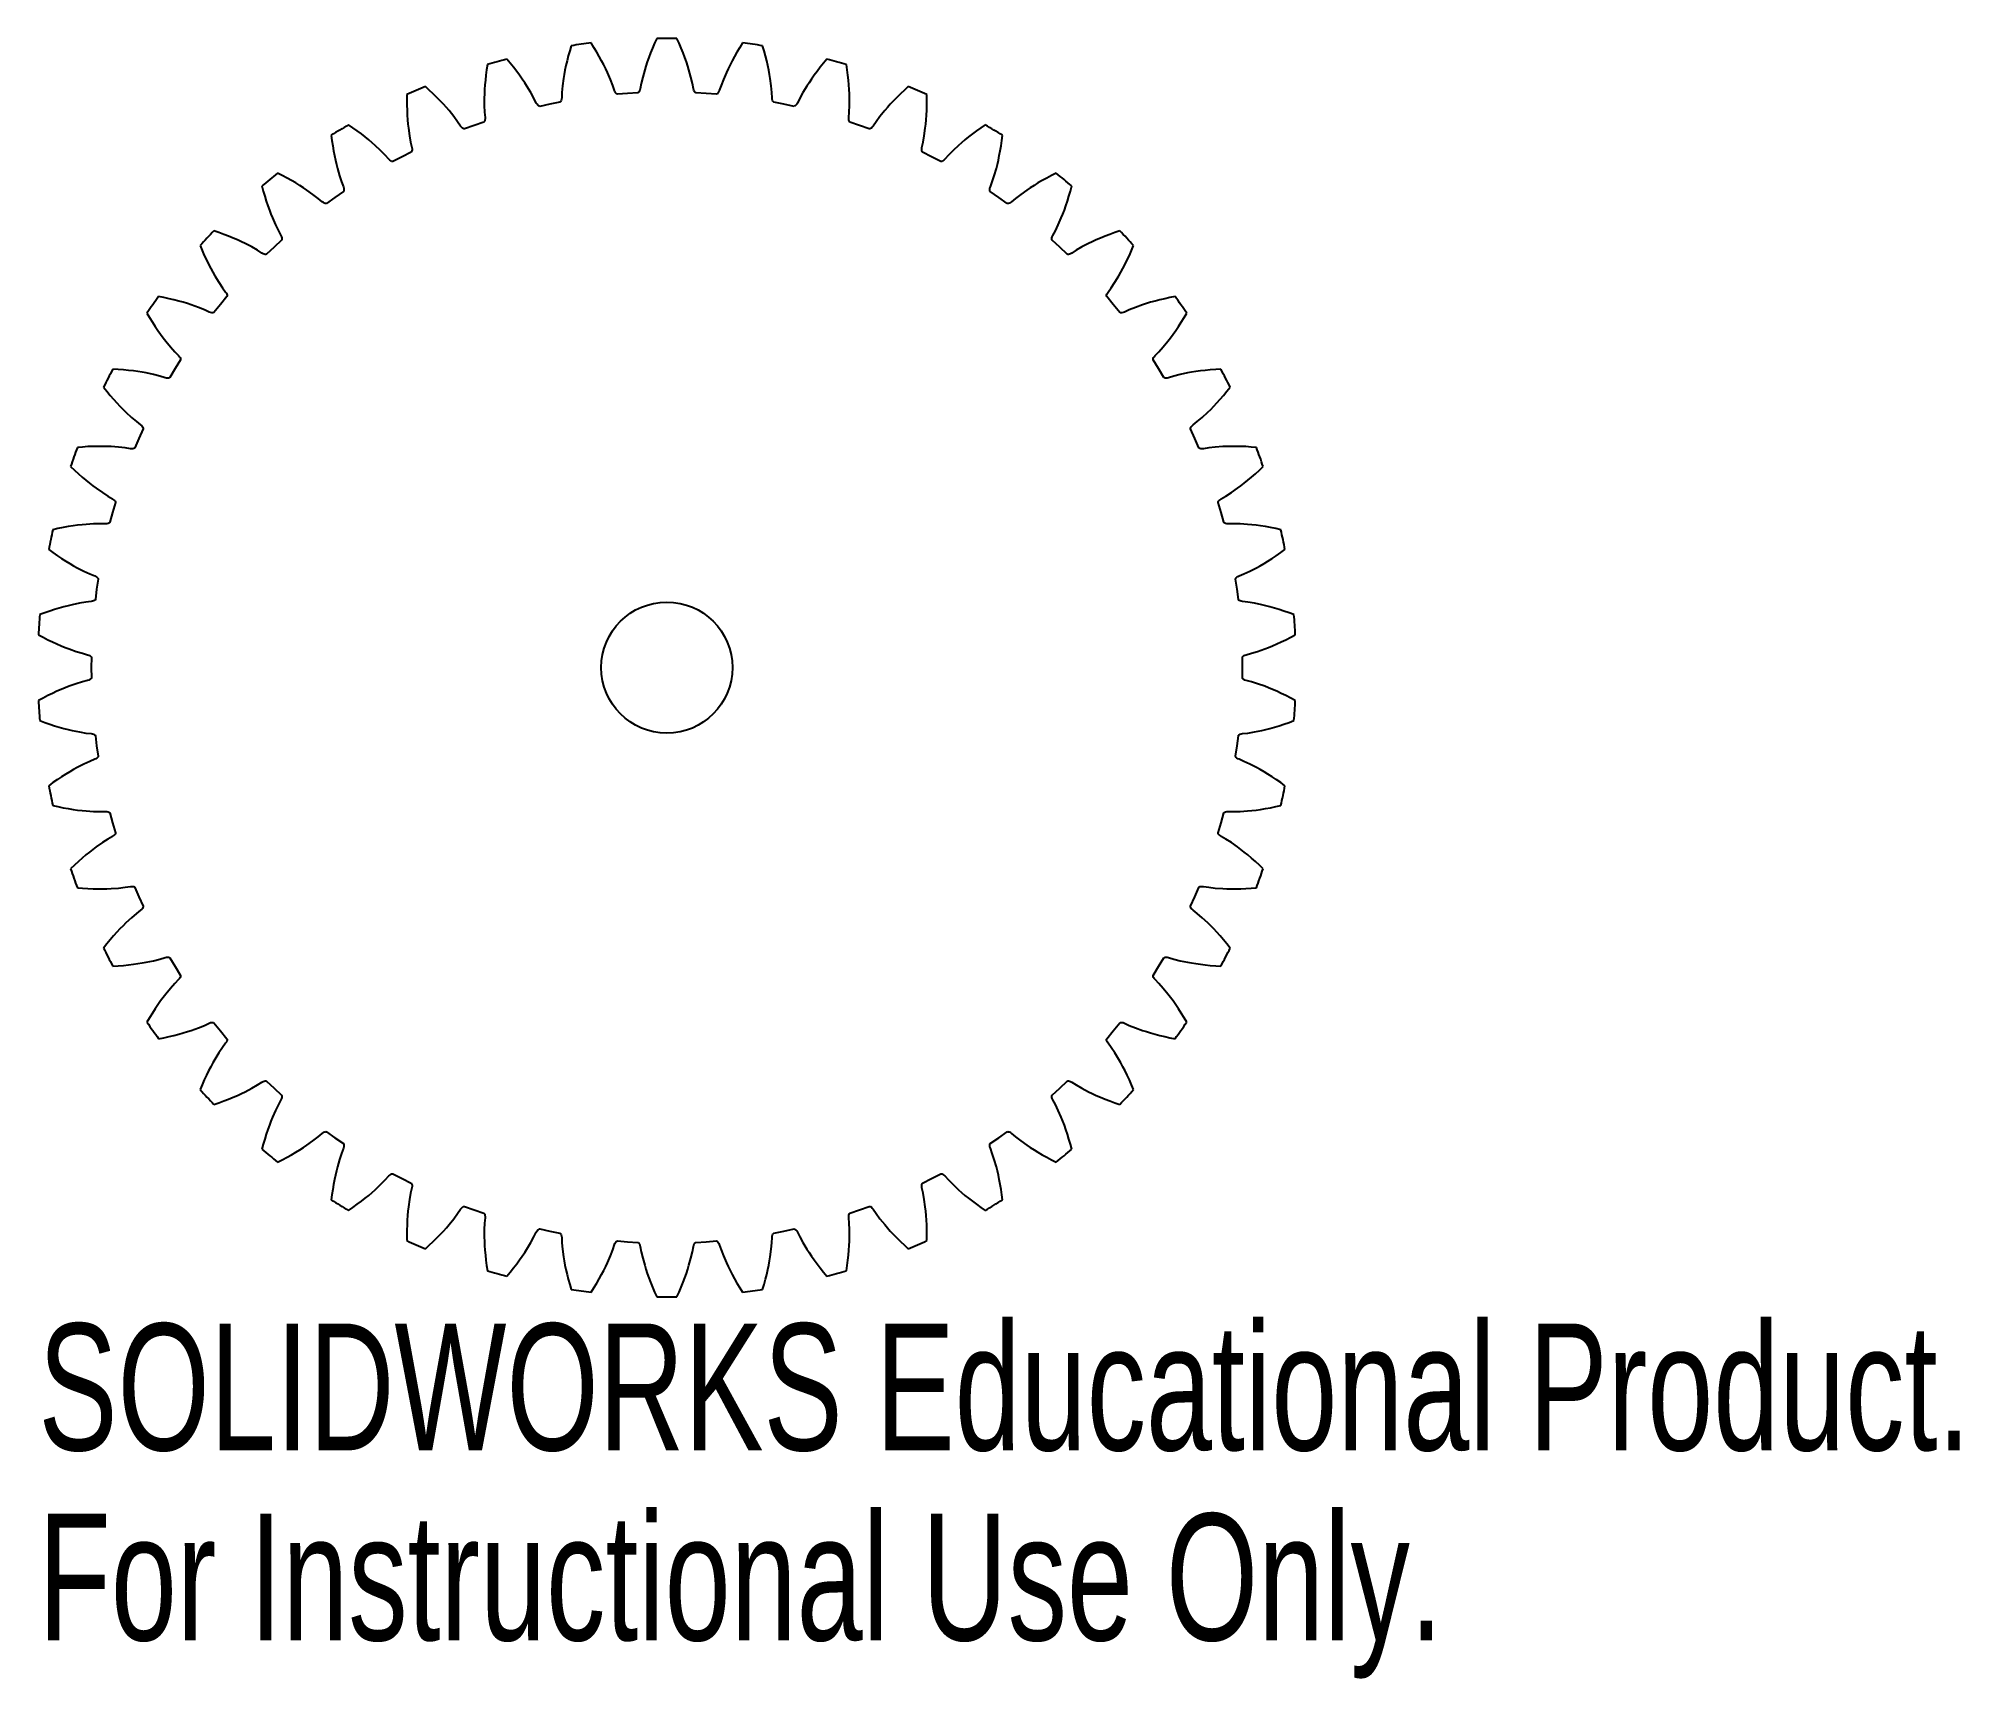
# Model space of a CAD drawing. Header units: millimetres. Extents: x 10.5 to 83.8, y -38.6 to 24.
import ezdxf

# ---------------------------------------------------------------- set-up
doc = ezdxf.new("R2010")
doc.units = ezdxf.units.MM
doc.styles.add('SLDTEXTSTYLE0', font='TXT', dxfattribs={"width": 0.7})

msp = doc.modelspace()

# ---------------------------------------------------------------- texts
at = {"color": 7, "linetype": 'Continuous', "char_height": 4.83362, "attachment_point": 1, "style": 'SLDTEXTSTYLE0'}
for s, insert in [('SOLIDWORKS Educational Product.', (10.533, -25.02)), ('For Instructional Use Only.', (10.533, -32.27))]:
    msp.add_mtext(s, dxfattribs=dict(at, insert=insert))

# ---------------------------------------------------------------- linework, layer by layer
at = {"color": 7, "linetype": 'Continuous', "lineweight": 25}
for p, q in [((30.795, 23.53), (30.74, 23.331)), ((30.851, 23.721), (30.795, 23.53)), ((31.72, 23.658), (31.614, 23.826)), ((31.826, 23.481), (31.72, 23.658)), ((31.922, 23.312), (31.826, 23.481)), ((33.88, 23.446), (33.814, 23.272)), ((33.952, 23.626), (33.88, 23.446)), ((34.033, 23.816), (33.952, 23.626)), ((34.115, 23.997), (34.033, 23.816)), ((34.967, 23.816), (34.885, 23.997)), ((35.048, 23.626), (34.967, 23.816)), ((35.12, 23.446), (35.048, 23.626)), ((35.186, 23.272), (35.12, 23.446)), ((37.174, 23.481), (37.078, 23.312)), ((37.28, 23.658), (37.174, 23.481)), ((37.386, 23.826), (37.28, 23.658)), ((38.205, 23.53), (38.149, 23.721)), ((38.26, 23.331), (38.205, 23.53)), ((27.625, 22.807), (27.598, 22.602)), ((27.655, 23.003), (27.625, 22.807)), ((28.524, 23.059), (28.397, 23.211)), ((28.653, 22.898), (28.524, 23.059)), ((28.772, 22.744), (28.653, 22.898)), ((28.882, 22.594), (28.772, 22.744)), ((30.615, 22.789), (30.585, 22.623)), ((30.651, 22.962), (30.615, 22.789)), ((30.693, 23.143), (30.651, 22.962)), ((30.74, 23.331), (30.693, 23.143)), ((32.011, 23.149), (31.922, 23.312)), ((32.092, 22.992), (32.011, 23.149)), ((32.167, 22.841), (32.092, 22.992)), ((32.232, 22.7), (32.167, 22.841)), ((33.656, 22.797), (33.58, 22.521)), ((33.702, 22.946), (33.656, 22.797)), ((33.755, 23.106), (33.702, 22.946)), ((33.814, 23.272), (33.755, 23.106)), ((35.245, 23.106), (35.186, 23.272)), ((35.298, 22.946), (35.245, 23.106)), ((35.344, 22.797), (35.298, 22.946)), ((35.42, 22.521), (35.344, 22.797)), ((36.833, 22.841), (36.768, 22.7)), ((36.908, 22.992), (36.833, 22.841)), ((36.989, 23.149), (36.908, 22.992)), ((37.078, 23.312), (36.989, 23.149)), ((38.307, 23.143), (38.26, 23.331)), ((38.349, 22.962), (38.307, 23.143)), ((38.385, 22.789), (38.349, 22.962)), ((38.415, 22.623), (38.385, 22.789)), ((40.228, 22.744), (40.118, 22.594)), ((40.347, 22.898), (40.228, 22.744)), ((40.476, 23.059), (40.347, 22.898)), ((40.603, 23.211), (40.476, 23.059)), ((41.375, 22.807), (41.345, 23.003)), ((41.402, 22.602), (41.375, 22.807)), ((25.44, 22.03), (25.293, 22.164)), ((25.59, 21.888), (25.44, 22.03)), ((27.548, 22.048), (27.54, 21.88)), ((27.56, 22.224), (27.548, 22.048)), ((27.577, 22.409), (27.56, 22.224)), ((27.598, 22.602), (27.577, 22.409)), ((28.984, 22.45), (28.882, 22.594)), ((29.078, 22.31), (28.984, 22.45)), ((29.163, 22.179), (29.078, 22.31)), ((29.31, 21.934), (29.163, 22.179)), ((30.522, 22.186), (30.499, 21.937)), ((30.559, 22.47), (30.522, 22.186)), ((30.585, 22.623), (30.559, 22.47)), ((32.345, 22.437), (32.232, 22.7)), ((32.434, 22.203), (32.345, 22.437)), ((32.5, 22.009), (32.434, 22.203)), ((32.521, 21.96), (32.5, 22.009)), ((33.454, 21.984), (33.435, 21.953)), ((33.471, 22.025), (33.454, 21.984)), ((33.485, 22.077), (33.471, 22.025)), ((33.524, 22.278), (33.485, 22.077)), ((33.58, 22.521), (33.524, 22.278)), ((35.476, 22.278), (35.42, 22.521)), ((35.515, 22.077), (35.476, 22.278)), ((35.529, 22.025), (35.515, 22.077)), ((35.546, 21.984), (35.529, 22.025)), ((35.565, 21.953), (35.546, 21.984)), ((36.5, 22.009), (36.479, 21.96)), ((36.566, 22.203), (36.5, 22.009)), ((36.655, 22.437), (36.566, 22.203)), ((36.768, 22.7), (36.655, 22.437)), ((38.441, 22.47), (38.415, 22.623)), ((38.478, 22.186), (38.441, 22.47)), ((38.501, 21.937), (38.478, 22.186)), ((39.837, 22.179), (39.69, 21.934)), ((39.922, 22.31), (39.837, 22.179)), ((40.016, 22.45), (39.922, 22.31)), ((40.118, 22.594), (40.016, 22.45)), ((41.423, 22.409), (41.402, 22.602)), ((41.44, 22.224), (41.423, 22.409)), ((41.452, 22.048), (41.44, 22.224)), ((41.46, 21.88), (41.452, 22.048)), ((43.56, 22.03), (43.41, 21.888)), ((43.707, 22.164), (43.56, 22.03)), ((24.586, 21.857), (24.584, 21.658)), ((24.584, 21.658), (24.585, 21.452)), ((24.585, 21.452), (24.59, 21.258)), ((24.59, 21.258), (24.599, 21.072)), ((25.728, 21.752), (25.59, 21.888)), ((25.858, 21.619), (25.728, 21.752)), ((25.978, 21.49), (25.858, 21.619)), ((26.091, 21.364), (25.978, 21.49)), ((26.192, 21.246), (26.091, 21.364)), ((27.54, 21.88), (27.536, 21.724)), ((27.536, 21.724), (27.538, 21.438)), ((27.538, 21.438), (27.549, 21.188)), ((29.43, 21.715), (29.31, 21.934)), ((29.521, 21.532), (29.43, 21.715)), ((29.549, 21.486), (29.521, 21.532)), ((29.576, 21.451), (29.549, 21.486)), ((29.602, 21.426), (29.576, 21.451)), ((29.627, 21.412), (29.602, 21.426)), ((29.651, 21.408), (29.627, 21.412)), ((30.034, 21.491), (29.651, 21.408)), ((30.419, 21.568), (30.034, 21.491)), ((30.439, 21.581), (30.419, 21.568)), ((30.456, 21.604), (30.439, 21.581)), ((30.47, 21.637), (30.456, 21.604)), ((30.481, 21.68), (30.47, 21.637)), ((30.488, 21.733), (30.481, 21.68)), ((30.499, 21.937), (30.488, 21.733)), ((32.543, 21.922), (32.521, 21.96)), ((32.566, 21.894), (32.543, 21.922)), ((32.588, 21.876), (32.566, 21.894)), ((32.611, 21.869), (32.588, 21.876)), ((33.002, 21.899), (32.611, 21.869)), ((33.394, 21.923), (33.002, 21.899)), ((33.415, 21.933), (33.394, 21.923)), ((33.435, 21.953), (33.415, 21.933)), ((35.585, 21.933), (35.565, 21.953)), ((35.606, 21.923), (35.585, 21.933)), ((35.998, 21.899), (35.606, 21.923)), ((36.389, 21.869), (35.998, 21.899)), ((36.412, 21.876), (36.389, 21.869)), ((36.434, 21.894), (36.412, 21.876)), ((36.457, 21.922), (36.434, 21.894)), ((36.479, 21.96), (36.457, 21.922)), ((38.512, 21.733), (38.501, 21.937)), ((38.519, 21.68), (38.512, 21.733)), ((38.53, 21.637), (38.519, 21.68)), ((38.544, 21.604), (38.53, 21.637)), ((38.561, 21.581), (38.544, 21.604)), ((38.581, 21.568), (38.561, 21.581)), ((38.966, 21.491), (38.581, 21.568)), ((39.349, 21.408), (38.966, 21.491)), ((39.373, 21.412), (39.349, 21.408)), ((39.398, 21.426), (39.373, 21.412)), ((39.424, 21.451), (39.398, 21.426)), ((39.451, 21.486), (39.424, 21.451)), ((39.479, 21.532), (39.451, 21.486)), ((39.57, 21.715), (39.479, 21.532)), ((39.69, 21.934), (39.57, 21.715)), ((41.451, 21.188), (41.462, 21.438)), ((41.464, 21.724), (41.46, 21.88)), ((41.462, 21.438), (41.464, 21.724)), ((42.909, 21.364), (42.808, 21.246)), ((43.022, 21.49), (42.909, 21.364)), ((43.142, 21.619), (43.022, 21.49)), ((43.272, 21.752), (43.142, 21.619)), ((43.41, 21.888), (43.272, 21.752)), ((44.401, 21.072), (44.41, 21.258)), ((44.41, 21.258), (44.415, 21.452)), ((44.416, 21.658), (44.414, 21.857)), ((44.415, 21.452), (44.416, 21.658)), ((22.525, 20.591), (22.361, 20.703)), ((22.693, 20.471), (22.525, 20.591)), ((24.599, 21.072), (24.611, 20.896)), ((24.611, 20.896), (24.626, 20.728)), ((24.626, 20.728), (24.643, 20.573)), ((24.643, 20.573), (24.684, 20.29)), ((26.372, 21.023), (26.192, 21.246)), ((26.52, 20.822), (26.372, 21.023)), ((26.636, 20.653), (26.52, 20.822)), ((26.669, 20.612), (26.636, 20.653)), ((26.701, 20.581), (26.669, 20.612)), ((26.731, 20.56), (26.701, 20.581)), ((26.757, 20.549), (26.731, 20.56)), ((26.781, 20.549), (26.757, 20.549)), ((27.149, 20.683), (26.781, 20.549)), ((27.52, 20.811), (27.149, 20.683)), ((27.538, 20.827), (27.52, 20.811)), ((27.552, 20.852), (27.538, 20.827)), ((27.549, 21.188), (27.566, 20.984)), ((27.561, 20.886), (27.552, 20.852)), ((27.566, 20.931), (27.561, 20.886)), ((27.566, 20.984), (27.566, 20.931)), ((41.434, 20.984), (41.451, 21.188)), ((41.434, 20.931), (41.434, 20.984)), ((41.439, 20.886), (41.434, 20.931)), ((41.448, 20.852), (41.439, 20.886)), ((41.462, 20.827), (41.448, 20.852)), ((41.48, 20.811), (41.462, 20.827)), ((41.851, 20.683), (41.48, 20.811)), ((42.219, 20.549), (41.851, 20.683)), ((42.243, 20.549), (42.219, 20.549)), ((42.269, 20.56), (42.243, 20.549)), ((42.299, 20.581), (42.269, 20.56)), ((42.331, 20.612), (42.299, 20.581)), ((42.364, 20.653), (42.331, 20.612)), ((42.48, 20.822), (42.364, 20.653)), ((42.628, 21.023), (42.48, 20.822)), ((42.808, 21.246), (42.628, 21.023)), ((44.316, 20.29), (44.357, 20.573)), ((44.357, 20.573), (44.374, 20.728)), ((44.374, 20.728), (44.389, 20.896)), ((44.389, 20.896), (44.401, 21.072)), ((46.475, 20.591), (46.307, 20.471)), ((46.639, 20.703), (46.475, 20.591)), ((21.703, 20.303), (21.727, 20.106)), ((21.727, 20.106), (21.756, 19.902)), ((21.756, 19.902), (21.788, 19.71)), ((22.848, 20.355), (22.693, 20.471)), ((22.995, 20.241), (22.848, 20.355)), ((23.131, 20.13), (22.995, 20.241)), ((23.26, 20.02), (23.131, 20.13)), ((23.377, 19.917), (23.26, 20.02)), ((23.585, 19.721), (23.377, 19.917)), ((24.684, 20.29), (24.729, 20.044)), ((24.729, 20.044), (24.774, 19.845)), ((24.774, 19.845), (24.781, 19.792)), ((24.781, 19.792), (24.782, 19.747)), ((44.218, 19.747), (44.219, 19.792)), ((44.219, 19.792), (44.226, 19.845)), ((44.226, 19.845), (44.271, 20.044)), ((44.271, 20.044), (44.316, 20.29)), ((45.623, 19.917), (45.415, 19.721)), ((45.74, 20.02), (45.623, 19.917)), ((45.869, 20.13), (45.74, 20.02)), ((46.005, 20.241), (45.869, 20.13)), ((46.152, 20.355), (46.005, 20.241)), ((46.307, 20.471), (46.152, 20.355)), ((47.212, 19.71), (47.244, 19.902)), ((47.244, 19.902), (47.273, 20.106)), ((47.273, 20.106), (47.297, 20.303)), ((21.788, 19.71), (21.822, 19.528)), ((21.822, 19.528), (21.858, 19.355)), ((21.858, 19.355), (21.896, 19.19)), ((21.896, 19.19), (21.934, 19.039)), ((23.759, 19.542), (23.585, 19.721)), ((23.897, 19.39), (23.759, 19.542)), ((23.936, 19.354), (23.897, 19.39)), ((23.971, 19.327), (23.936, 19.354)), ((24.003, 19.31), (23.971, 19.327)), ((24.031, 19.303), (24.003, 19.31)), ((24.055, 19.306), (24.031, 19.303)), ((24.402, 19.489), (24.055, 19.306)), ((24.751, 19.667), (24.402, 19.489)), ((24.767, 19.685), (24.751, 19.667)), ((24.777, 19.711), (24.767, 19.685)), ((24.782, 19.747), (24.777, 19.711)), ((44.223, 19.711), (44.218, 19.747)), ((44.233, 19.685), (44.223, 19.711)), ((44.249, 19.667), (44.233, 19.685)), ((44.598, 19.489), (44.249, 19.667)), ((44.945, 19.306), (44.598, 19.489)), ((44.969, 19.303), (44.945, 19.306)), ((44.997, 19.31), (44.969, 19.303)), ((45.029, 19.327), (44.997, 19.31)), ((45.064, 19.354), (45.029, 19.327)), ((45.103, 19.39), (45.064, 19.354)), ((45.241, 19.542), (45.103, 19.39)), ((45.415, 19.721), (45.241, 19.542)), ((47.066, 19.039), (47.104, 19.19)), ((47.104, 19.19), (47.142, 19.355)), ((47.142, 19.355), (47.178, 19.528)), ((47.178, 19.528), (47.212, 19.71)), ((19.057, 18.372), (19.108, 18.179)), ((19.832, 18.769), (19.655, 18.858)), ((20.015, 18.673), (19.832, 18.769)), ((20.185, 18.579), (20.015, 18.673)), ((20.346, 18.486), (20.185, 18.579)), ((20.496, 18.394), (20.346, 18.486)), ((20.639, 18.303), (20.496, 18.394)), ((21.934, 19.039), (22.012, 18.764)), ((22.012, 18.764), (22.091, 18.527)), ((22.091, 18.527), (22.162, 18.335)), ((22.162, 18.335), (22.177, 18.284)), ((46.823, 18.284), (46.838, 18.335)), ((46.838, 18.335), (46.909, 18.527)), ((46.909, 18.527), (46.988, 18.764)), ((46.988, 18.764), (47.066, 19.039)), ((48.504, 18.394), (48.361, 18.303)), ((48.654, 18.486), (48.504, 18.394)), ((48.815, 18.579), (48.654, 18.486)), ((48.985, 18.673), (48.815, 18.579)), ((49.168, 18.769), (48.985, 18.673)), ((49.345, 18.858), (49.168, 18.769)), ((49.892, 18.179), (49.943, 18.372)), ((19.108, 18.179), (19.165, 17.981)), ((19.165, 17.981), (19.222, 17.796)), ((19.222, 17.796), (19.281, 17.619)), ((19.281, 17.619), (19.34, 17.453)), ((20.768, 18.217), (20.639, 18.303)), ((21.001, 18.051), (20.768, 18.217)), ((21.198, 17.897), (21.001, 18.051)), ((21.355, 17.766), (21.198, 17.897)), ((21.399, 17.735), (21.355, 17.766)), ((21.438, 17.713), (21.399, 17.735)), ((21.472, 17.701), (21.438, 17.713)), ((21.5, 17.698), (21.472, 17.701)), ((21.523, 17.704), (21.5, 17.698)), ((21.842, 17.932), (21.523, 17.704)), ((22.164, 18.156), (21.842, 17.932)), ((22.177, 18.176), (22.164, 18.156)), ((22.177, 18.284), (22.184, 18.24)), ((22.184, 18.204), (22.177, 18.176)), ((22.184, 18.24), (22.184, 18.204)), ((46.816, 18.24), (46.823, 18.284)), ((46.816, 18.204), (46.816, 18.24)), ((46.823, 18.176), (46.816, 18.204)), ((46.836, 18.156), (46.823, 18.176)), ((47.158, 17.932), (46.836, 18.156)), ((47.477, 17.704), (47.158, 17.932)), ((47.5, 17.698), (47.477, 17.704)), ((47.528, 17.701), (47.5, 17.698)), ((47.562, 17.713), (47.528, 17.701)), ((47.601, 17.735), (47.562, 17.713)), ((47.645, 17.766), (47.601, 17.735)), ((47.802, 17.897), (47.645, 17.766)), ((47.999, 18.051), (47.802, 17.897)), ((48.232, 18.217), (47.999, 18.051)), ((48.361, 18.303), (48.232, 18.217)), ((49.66, 17.453), (49.719, 17.619)), ((49.719, 17.619), (49.778, 17.796)), ((49.778, 17.796), (49.835, 17.981)), ((49.835, 17.981), (49.892, 18.179)), ((19.34, 17.453), (19.4, 17.295)), ((19.4, 17.295), (19.458, 17.151)), ((19.458, 17.151), (19.573, 16.889)), ((19.573, 16.889), (19.684, 16.665)), ((49.316, 16.665), (49.427, 16.889)), ((49.427, 16.889), (49.542, 17.151)), ((49.542, 17.151), (49.6, 17.295)), ((49.6, 17.295), (49.66, 17.453)), ((17.413, 16.597), (17.225, 16.661)), ((17.607, 16.527), (17.413, 16.597)), ((17.788, 16.457), (17.607, 16.527)), ((17.96, 16.386), (17.788, 16.457)), ((18.122, 16.316), (17.96, 16.386)), ((18.275, 16.245), (18.122, 16.316)), ((18.416, 16.177), (18.275, 16.245)), ((18.669, 16.044), (18.416, 16.177)), ((19.807, 16.307), (19.518, 16.042)), ((19.684, 16.665), (19.78, 16.485)), ((19.78, 16.485), (19.802, 16.436)), ((19.802, 16.436), (19.815, 16.393)), ((19.817, 16.329), (19.807, 16.307)), ((19.815, 16.393), (19.82, 16.357)), ((19.82, 16.357), (19.817, 16.329)), ((49.18, 16.357), (49.185, 16.393)), ((49.183, 16.329), (49.18, 16.357)), ((49.193, 16.307), (49.183, 16.329)), ((49.185, 16.393), (49.198, 16.436)), ((49.482, 16.042), (49.193, 16.307)), ((49.198, 16.436), (49.22, 16.485)), ((49.22, 16.485), (49.316, 16.665)), ((50.584, 16.177), (50.331, 16.044)), ((50.725, 16.245), (50.584, 16.177)), ((50.878, 16.316), (50.725, 16.245)), ((51.04, 16.386), (50.878, 16.316)), ((51.212, 16.457), (51.04, 16.386)), ((51.393, 16.527), (51.212, 16.457)), ((51.587, 16.597), (51.393, 16.527)), ((51.775, 16.661), (51.587, 16.597)), ((16.699, 16.098), (16.776, 15.914)), ((16.776, 15.914), (16.859, 15.726)), ((16.859, 15.726), (16.941, 15.55)), ((16.941, 15.55), (17.023, 15.383)), ((18.885, 15.919), (18.669, 16.044)), ((19.058, 15.81), (18.885, 15.919)), ((19.106, 15.786), (19.058, 15.81)), ((19.147, 15.77), (19.106, 15.786)), ((19.183, 15.762), (19.147, 15.77)), ((19.211, 15.763), (19.183, 15.762)), ((19.233, 15.772), (19.211, 15.763)), ((19.518, 16.042), (19.233, 15.772)), ((49.767, 15.772), (49.482, 16.042)), ((49.789, 15.763), (49.767, 15.772)), ((49.817, 15.762), (49.789, 15.763)), ((49.853, 15.77), (49.817, 15.762)), ((49.894, 15.786), (49.853, 15.77)), ((49.942, 15.81), (49.894, 15.786)), ((50.115, 15.919), (49.942, 15.81)), ((50.331, 16.044), (50.115, 15.919)), ((51.977, 15.383), (52.059, 15.55)), ((52.059, 15.55), (52.141, 15.726)), ((52.141, 15.726), (52.224, 15.914)), ((52.224, 15.914), (52.301, 16.098)), ((17.023, 15.383), (17.105, 15.226)), ((17.105, 15.226), (17.185, 15.078)), ((17.185, 15.078), (17.263, 14.943)), ((17.263, 14.943), (17.413, 14.699)), ((17.413, 14.699), (17.552, 14.492)), ((51.448, 14.492), (51.587, 14.699)), ((51.587, 14.699), (51.737, 14.943)), ((51.737, 14.943), (51.815, 15.078)), ((51.815, 15.078), (51.895, 15.226)), ((51.895, 15.226), (51.977, 15.383)), ((15.313, 14.116), (15.117, 14.153)), ((15.514, 14.072), (15.313, 14.116)), ((15.703, 14.028), (15.514, 14.072)), ((15.883, 13.981), (15.703, 14.028)), ((16.053, 13.934), (15.883, 13.981)), ((16.214, 13.885), (16.053, 13.934)), ((17.723, 14.155), (17.473, 13.852)), ((17.552, 14.492), (17.673, 14.327)), ((17.673, 14.327), (17.701, 14.281)), ((17.701, 14.281), (17.719, 14.241)), ((17.719, 14.241), (17.729, 14.206)), ((17.73, 14.177), (17.723, 14.155)), ((17.729, 14.206), (17.73, 14.177)), ((51.27, 14.177), (51.271, 14.206)), ((51.277, 14.155), (51.27, 14.177)), ((51.271, 14.206), (51.281, 14.241)), ((51.527, 13.852), (51.277, 14.155)), ((51.281, 14.241), (51.299, 14.281)), ((51.299, 14.281), (51.327, 14.327)), ((51.327, 14.327), (51.448, 14.492)), ((52.947, 13.934), (52.786, 13.885)), ((53.117, 13.981), (52.947, 13.934)), ((53.297, 14.028), (53.117, 13.981)), ((53.486, 14.072), (53.297, 14.028)), ((53.687, 14.116), (53.486, 14.072)), ((53.883, 14.153), (53.687, 14.116)), ((14.673, 13.524), (14.774, 13.353)), ((14.774, 13.353), (14.882, 13.177)), ((16.363, 13.836), (16.214, 13.885)), ((16.632, 13.739), (16.363, 13.836)), ((16.863, 13.645), (16.632, 13.739)), ((17.049, 13.561), (16.863, 13.645)), ((17.1, 13.542), (17.049, 13.561)), ((17.143, 13.532), (17.1, 13.542)), ((17.179, 13.53), (17.143, 13.532)), ((17.207, 13.535), (17.179, 13.53)), ((17.228, 13.546), (17.207, 13.535)), ((17.473, 13.852), (17.228, 13.546)), ((51.772, 13.546), (51.527, 13.852)), ((51.793, 13.535), (51.772, 13.546)), ((51.821, 13.53), (51.793, 13.535)), ((51.857, 13.532), (51.821, 13.53)), ((51.9, 13.542), (51.857, 13.532)), ((51.951, 13.561), (51.9, 13.542)), ((52.137, 13.645), (51.951, 13.561)), ((52.368, 13.739), (52.137, 13.645)), ((52.637, 13.836), (52.368, 13.739)), ((52.786, 13.885), (52.637, 13.836)), ((54.118, 13.177), (54.226, 13.353)), ((54.226, 13.353), (54.327, 13.524)), ((14.882, 13.177), (14.987, 13.014)), ((14.987, 13.014), (15.092, 12.86)), ((15.092, 12.86), (15.193, 12.716)), ((15.193, 12.716), (15.294, 12.58)), ((15.294, 12.58), (15.389, 12.457)), ((15.389, 12.457), (15.57, 12.236)), ((53.43, 12.236), (53.611, 12.457)), ((53.611, 12.457), (53.706, 12.58)), ((53.706, 12.58), (53.807, 12.716)), ((53.807, 12.716), (53.908, 12.86)), ((53.908, 12.86), (54.013, 13.014)), ((54.013, 13.014), (54.118, 13.177)), ((15.57, 12.236), (15.737, 12.05)), ((15.737, 12.05), (15.879, 11.902)), ((15.952, 11.738), (15.745, 11.405)), ((15.879, 11.902), (15.912, 11.86)), ((15.912, 11.86), (15.937, 11.823)), ((15.937, 11.823), (15.951, 11.79)), ((15.951, 11.79), (15.956, 11.762)), ((15.956, 11.762), (15.952, 11.738)), ((53.044, 11.762), (53.049, 11.79)), ((53.048, 11.738), (53.044, 11.762)), ((53.255, 11.405), (53.048, 11.738)), ((53.049, 11.79), (53.063, 11.823)), ((53.063, 11.823), (53.088, 11.86)), ((53.088, 11.86), (53.121, 11.902)), ((53.121, 11.902), (53.263, 12.05)), ((53.263, 12.05), (53.43, 12.236)), ((13.569, 11.371), (13.371, 11.382)), ((13.775, 11.356), (13.569, 11.371)), ((13.968, 11.338), (13.775, 11.356)), ((14.153, 11.316), (13.968, 11.338)), ((14.327, 11.292), (14.153, 11.316)), ((14.494, 11.265), (14.327, 11.292)), ((14.647, 11.238), (14.494, 11.265)), ((14.927, 11.178), (14.647, 11.238)), ((15.169, 11.116), (14.927, 11.178)), ((15.365, 11.058), (15.169, 11.116)), ((15.418, 11.047), (15.365, 11.058)), ((15.462, 11.043), (15.418, 11.047)), ((15.498, 11.045), (15.462, 11.043)), ((15.526, 11.054), (15.498, 11.045)), ((15.544, 11.068), (15.526, 11.054)), ((15.745, 11.405), (15.544, 11.068)), ((53.456, 11.068), (53.255, 11.405)), ((53.474, 11.054), (53.456, 11.068)), ((53.502, 11.045), (53.474, 11.054)), ((53.538, 11.043), (53.502, 11.045)), ((53.582, 11.047), (53.538, 11.043)), ((53.635, 11.058), (53.582, 11.047)), ((53.831, 11.116), (53.635, 11.058)), ((54.073, 11.178), (53.831, 11.116)), ((54.353, 11.238), (54.073, 11.178)), ((54.506, 11.265), (54.353, 11.238)), ((54.673, 11.292), (54.506, 11.265)), ((54.847, 11.316), (54.673, 11.292)), ((55.032, 11.338), (54.847, 11.316)), ((55.225, 11.356), (55.032, 11.338)), ((55.431, 11.371), (55.225, 11.356)), ((55.629, 11.382), (55.431, 11.371)), ((13.016, 10.698), (13.14, 10.542)), ((13.14, 10.542), (13.271, 10.383)), ((13.271, 10.383), (13.397, 10.236)), ((55.603, 10.236), (55.729, 10.383)), ((55.729, 10.383), (55.86, 10.542)), ((55.86, 10.542), (55.984, 10.698)), ((13.397, 10.236), (13.521, 10.097)), ((13.521, 10.097), (13.642, 9.969)), ((13.642, 9.969), (13.759, 9.848)), ((13.759, 9.848), (13.871, 9.738)), ((13.871, 9.738), (14.081, 9.544)), ((14.081, 9.544), (14.271, 9.382)), ((54.729, 9.382), (54.919, 9.544)), ((54.919, 9.544), (55.129, 9.738)), ((55.129, 9.738), (55.241, 9.848)), ((55.241, 9.848), (55.358, 9.969)), ((55.358, 9.969), (55.479, 10.097)), ((55.479, 10.097), (55.603, 10.236)), ((14.271, 9.382), (14.431, 9.255)), ((14.526, 9.103), (14.367, 8.745)), ((14.431, 9.255), (14.471, 9.219)), ((14.471, 9.219), (14.5, 9.185)), ((14.5, 9.185), (14.518, 9.154)), ((14.518, 9.154), (14.527, 9.127)), ((14.527, 9.127), (14.526, 9.103)), ((54.473, 9.127), (54.482, 9.154)), ((54.474, 9.103), (54.473, 9.127)), ((54.633, 8.745), (54.474, 9.103)), ((54.482, 9.154), (54.5, 9.185)), ((54.5, 9.185), (54.529, 9.219)), ((54.529, 9.219), (54.569, 9.255)), ((54.569, 9.255), (54.729, 9.382)), ((12.216, 8.415), (12.018, 8.399)), ((12.422, 8.428), (12.216, 8.415)), ((12.615, 8.436), (12.422, 8.428)), ((12.801, 8.44), (12.615, 8.436)), ((12.978, 8.44), (12.801, 8.44)), ((13.146, 8.436), (12.978, 8.44)), ((13.302, 8.43), (13.146, 8.436)), ((13.587, 8.409), (13.302, 8.43)), ((13.836, 8.38), (13.587, 8.409)), ((14.038, 8.35), (13.836, 8.38)), ((14.091, 8.346), (14.038, 8.35)), ((14.136, 8.348), (14.091, 8.346)), ((14.171, 8.355), (14.136, 8.348)), ((14.197, 8.367), (14.171, 8.355)), ((14.214, 8.384), (14.197, 8.367)), ((14.367, 8.745), (14.214, 8.384)), ((54.786, 8.384), (54.633, 8.745)), ((54.803, 8.367), (54.786, 8.384)), ((54.829, 8.355), (54.803, 8.367)), ((54.864, 8.348), (54.829, 8.355)), ((54.909, 8.346), (54.864, 8.348)), ((54.962, 8.35), (54.909, 8.346)), ((55.164, 8.38), (54.962, 8.35)), ((55.413, 8.409), (55.164, 8.38)), ((55.698, 8.43), (55.413, 8.409)), ((55.854, 8.436), (55.698, 8.43)), ((56.022, 8.44), (55.854, 8.436)), ((56.199, 8.44), (56.022, 8.44)), ((56.385, 8.436), (56.199, 8.44)), ((56.578, 8.428), (56.385, 8.436)), ((56.784, 8.415), (56.578, 8.428)), ((56.982, 8.399), (56.784, 8.415)), ((11.76, 7.673), (11.903, 7.535)), ((11.903, 7.535), (12.055, 7.396)), ((12.055, 7.396), (12.2, 7.267)), ((56.8, 7.267), (56.945, 7.396)), ((56.945, 7.396), (57.097, 7.535)), ((57.097, 7.535), (57.24, 7.673)), ((12.2, 7.267), (12.342, 7.147)), ((12.342, 7.147), (12.478, 7.036)), ((12.478, 7.036), (12.612, 6.932)), ((12.612, 6.932), (12.737, 6.839)), ((12.737, 6.839), (12.971, 6.675)), ((12.971, 6.675), (13.182, 6.54)), ((55.818, 6.54), (56.029, 6.675)), ((56.029, 6.675), (56.263, 6.839)), ((56.263, 6.839), (56.388, 6.932)), ((56.388, 6.932), (56.522, 7.036)), ((56.522, 7.036), (56.658, 7.147)), ((56.658, 7.147), (56.8, 7.267)), ((13.182, 6.54), (13.358, 6.437)), ((13.364, 5.922), (13.261, 5.544)), ((13.358, 6.437), (13.402, 6.406)), ((13.473, 6.299), (13.364, 5.922)), ((13.402, 6.406), (13.435, 6.376)), ((13.435, 6.376), (13.458, 6.348)), ((13.458, 6.348), (13.47, 6.322)), ((13.47, 6.322), (13.473, 6.299)), ((55.527, 6.299), (55.53, 6.322)), ((55.636, 5.922), (55.527, 6.299)), ((55.53, 6.322), (55.542, 6.348)), ((55.542, 6.348), (55.565, 6.376)), ((55.565, 6.376), (55.598, 6.406)), ((55.598, 6.406), (55.642, 6.437)), ((55.739, 5.544), (55.636, 5.922)), ((55.642, 6.437), (55.818, 6.54)), ((11.277, 5.303), (11.083, 5.259)), ((11.48, 5.343), (11.277, 5.303)), ((11.67, 5.378), (11.48, 5.343)), ((11.854, 5.407), (11.67, 5.378)), ((12.029, 5.431), (11.854, 5.407)), ((12.197, 5.45), (12.029, 5.431)), ((12.352, 5.465), (12.197, 5.45)), ((12.637, 5.483), (12.352, 5.465)), ((12.887, 5.488), (12.637, 5.483)), ((13.092, 5.486), (12.887, 5.488)), ((13.145, 5.489), (13.092, 5.486)), ((13.189, 5.497), (13.145, 5.489)), ((13.223, 5.509), (13.189, 5.497)), ((13.247, 5.525), (13.223, 5.509)), ((13.261, 5.544), (13.247, 5.525)), ((55.753, 5.525), (55.739, 5.544)), ((55.777, 5.509), (55.753, 5.525)), ((55.811, 5.497), (55.777, 5.509)), ((55.855, 5.489), (55.811, 5.497)), ((55.908, 5.486), (55.855, 5.489)), ((56.113, 5.488), (55.908, 5.486)), ((56.363, 5.483), (56.113, 5.488)), ((56.648, 5.465), (56.363, 5.483)), ((56.803, 5.45), (56.648, 5.465)), ((56.971, 5.431), (56.803, 5.45)), ((57.146, 5.407), (56.971, 5.431)), ((57.33, 5.378), (57.146, 5.407)), ((57.52, 5.343), (57.33, 5.378)), ((57.723, 5.303), (57.52, 5.343)), ((57.917, 5.259), (57.723, 5.303)), ((10.927, 4.505), (11.087, 4.388)), ((57.913, 4.388), (58.073, 4.505)), ((11.087, 4.388), (11.257, 4.27)), ((11.257, 4.27), (11.418, 4.163)), ((11.418, 4.163), (11.575, 4.063)), ((11.575, 4.063), (11.726, 3.971)), ((11.726, 3.971), (11.872, 3.887)), ((11.872, 3.887), (12.008, 3.811)), ((12.008, 3.811), (12.263, 3.681)), ((12.263, 3.681), (12.49, 3.577)), ((56.51, 3.577), (56.737, 3.681)), ((56.737, 3.681), (56.992, 3.811)), ((56.992, 3.811), (57.128, 3.887)), ((57.128, 3.887), (57.274, 3.971)), ((57.274, 3.971), (57.425, 4.063)), ((57.425, 4.063), (57.582, 4.163)), ((57.582, 4.163), (57.743, 4.27)), ((57.743, 4.27), (57.913, 4.388)), ((12.49, 3.577), (12.679, 3.498)), ((12.679, 3.498), (12.726, 3.473)), ((12.754, 2.989), (12.704, 2.6)), ((12.726, 3.473), (12.763, 3.448)), ((12.811, 3.377), (12.754, 2.989)), ((12.763, 3.448), (12.789, 3.424)), ((12.789, 3.424), (12.805, 3.4)), ((12.805, 3.4), (12.811, 3.377)), ((56.189, 3.377), (56.195, 3.4)), ((56.246, 2.989), (56.189, 3.377)), ((56.195, 3.4), (56.211, 3.424)), ((56.211, 3.424), (56.237, 3.448)), ((56.237, 3.448), (56.274, 3.473)), ((56.296, 2.6), (56.246, 2.989)), ((56.274, 3.473), (56.321, 3.498)), ((56.321, 3.498), (56.51, 3.577)), ((11.151, 2.219), (10.966, 2.159)), ((11.329, 2.273), (11.151, 2.219)), ((11.499, 2.32), (11.329, 2.273)), ((11.662, 2.362), (11.499, 2.32)), ((11.814, 2.398), (11.662, 2.362)), ((12.094, 2.455), (11.814, 2.398)), ((12.341, 2.494), (12.094, 2.455)), ((12.544, 2.519), (12.341, 2.494)), ((12.596, 2.53), (12.544, 2.519)), ((12.639, 2.544), (12.596, 2.53)), ((12.671, 2.56), (12.639, 2.544)), ((12.693, 2.579), (12.671, 2.56)), ((12.704, 2.6), (12.693, 2.579)), ((56.307, 2.579), (56.296, 2.6)), ((56.329, 2.56), (56.307, 2.579)), ((56.361, 2.544), (56.329, 2.56)), ((56.404, 2.53), (56.361, 2.544)), ((56.456, 2.519), (56.404, 2.53)), ((56.659, 2.494), (56.456, 2.519)), ((56.906, 2.455), (56.659, 2.494)), ((57.186, 2.398), (56.906, 2.455)), ((57.338, 2.362), (57.186, 2.398)), ((57.501, 2.32), (57.338, 2.362)), ((57.671, 2.273), (57.501, 2.32)), ((57.849, 2.219), (57.671, 2.273)), ((58.034, 2.159), (57.849, 2.219)), ((10.772, 2.091), (10.585, 2.022)), ((10.966, 2.159), (10.772, 2.091)), ((58.228, 2.091), (58.034, 2.159)), ((58.415, 2.022), (58.228, 2.091)), ((10.533, 1.253), (10.708, 1.159)), ((10.708, 1.159), (10.892, 1.066)), ((10.892, 1.066), (11.066, 0.981)), ((11.066, 0.981), (11.235, 0.903)), ((11.235, 0.903), (11.397, 0.833)), ((11.397, 0.833), (11.553, 0.769)), ((11.553, 0.769), (11.699, 0.713)), ((57.301, 0.713), (57.447, 0.769)), ((57.447, 0.769), (57.603, 0.833)), ((57.603, 0.833), (57.765, 0.903)), ((57.765, 0.903), (57.934, 0.981)), ((57.934, 0.981), (58.108, 1.066)), ((58.108, 1.066), (58.292, 1.159)), ((58.292, 1.159), (58.467, 1.253)), ((11.699, 0.713), (11.969, 0.619)), ((11.969, 0.619), (12.208, 0.546)), ((12.208, 0.546), (12.405, 0.494)), ((12.405, 0.494), (12.456, 0.476)), ((12.456, 0.476), (12.496, 0.457)), ((12.496, 0.457), (12.525, 0.436)), ((12.525, 0.436), (12.544, 0.414)), ((12.544, 0.414), (12.553, 0.392)), ((12.553, 0.392), (12.55, 0)), ((12.55, 0), (12.553, -0.392)), ((56.447, 0.392), (56.456, 0.414)), ((56.45, 0), (56.447, 0.392)), ((56.447, -0.392), (56.45, 0)), ((56.456, 0.414), (56.475, 0.436)), ((56.475, 0.436), (56.504, 0.457)), ((56.504, 0.457), (56.544, 0.476)), ((56.544, 0.476), (56.595, 0.494)), ((56.595, 0.494), (56.792, 0.546)), ((56.792, 0.546), (57.031, 0.619)), ((57.031, 0.619), (57.301, 0.713)), ((11.699, -0.713), (11.553, -0.769)), ((11.969, -0.619), (11.699, -0.713)), ((12.208, -0.546), (11.969, -0.619)), ((12.405, -0.494), (12.208, -0.546)), ((12.456, -0.476), (12.405, -0.494)), ((12.496, -0.457), (12.456, -0.476)), ((12.525, -0.436), (12.496, -0.457)), ((12.544, -0.414), (12.525, -0.436)), ((12.553, -0.392), (12.544, -0.414)), ((56.456, -0.414), (56.447, -0.392)), ((56.475, -0.436), (56.456, -0.414)), ((56.504, -0.457), (56.475, -0.436)), ((56.544, -0.476), (56.504, -0.457)), ((56.595, -0.494), (56.544, -0.476)), ((56.792, -0.546), (56.595, -0.494)), ((57.031, -0.619), (56.792, -0.546)), ((57.301, -0.713), (57.031, -0.619)), ((57.447, -0.769), (57.301, -0.713)), ((10.708, -1.159), (10.533, -1.253)), ((10.892, -1.066), (10.708, -1.159)), ((11.066, -0.981), (10.892, -1.066)), ((11.235, -0.903), (11.066, -0.981)), ((11.397, -0.833), (11.235, -0.903)), ((11.553, -0.769), (11.397, -0.833)), ((57.603, -0.833), (57.447, -0.769)), ((57.765, -0.903), (57.603, -0.833)), ((57.934, -0.981), (57.765, -0.903)), ((58.108, -1.066), (57.934, -0.981)), ((58.292, -1.159), (58.108, -1.066)), ((58.467, -1.253), (58.292, -1.159)), ((10.585, -2.022), (10.772, -2.091)), ((10.772, -2.091), (10.966, -2.159)), ((10.966, -2.159), (11.151, -2.219)), ((57.849, -2.219), (58.034, -2.159)), ((58.034, -2.159), (58.228, -2.091)), ((58.228, -2.091), (58.415, -2.022)), ((11.151, -2.219), (11.329, -2.273)), ((11.329, -2.273), (11.499, -2.32)), ((11.499, -2.32), (11.662, -2.362)), ((11.662, -2.362), (11.814, -2.398)), ((11.814, -2.398), (12.094, -2.455)), ((12.094, -2.455), (12.341, -2.494)), ((12.341, -2.494), (12.544, -2.519)), ((12.544, -2.519), (12.596, -2.53)), ((12.596, -2.53), (12.639, -2.544)), ((12.639, -2.544), (12.671, -2.56)), ((12.671, -2.56), (12.693, -2.579)), ((12.693, -2.579), (12.704, -2.6)), ((12.704, -2.6), (12.754, -2.989)), ((56.246, -2.989), (56.296, -2.6)), ((56.296, -2.6), (56.307, -2.579)), ((56.307, -2.579), (56.329, -2.56)), ((56.329, -2.56), (56.361, -2.544)), ((56.361, -2.544), (56.404, -2.53)), ((56.404, -2.53), (56.456, -2.519)), ((56.456, -2.519), (56.659, -2.494)), ((56.659, -2.494), (56.906, -2.455)), ((56.906, -2.455), (57.186, -2.398)), ((57.186, -2.398), (57.338, -2.362)), ((57.338, -2.362), (57.501, -2.32)), ((57.501, -2.32), (57.671, -2.273)), ((57.671, -2.273), (57.849, -2.219)), ((12.49, -3.577), (12.263, -3.681)), ((12.679, -3.498), (12.49, -3.577)), ((12.726, -3.473), (12.679, -3.498)), ((12.763, -3.448), (12.726, -3.473)), ((12.754, -2.989), (12.811, -3.377)), ((12.789, -3.424), (12.763, -3.448)), ((12.805, -3.4), (12.789, -3.424)), ((12.811, -3.377), (12.805, -3.4)), ((56.189, -3.377), (56.246, -2.989)), ((56.195, -3.4), (56.189, -3.377)), ((56.211, -3.424), (56.195, -3.4)), ((56.237, -3.448), (56.211, -3.424)), ((56.274, -3.473), (56.237, -3.448)), ((56.321, -3.498), (56.274, -3.473)), ((56.51, -3.577), (56.321, -3.498)), ((56.737, -3.681), (56.51, -3.577)), ((11.087, -4.388), (10.927, -4.505)), ((11.257, -4.27), (11.087, -4.388)), ((11.418, -4.163), (11.257, -4.27)), ((11.575, -4.063), (11.418, -4.163)), ((11.726, -3.971), (11.575, -4.063)), ((11.872, -3.887), (11.726, -3.971)), ((12.008, -3.811), (11.872, -3.887)), ((12.263, -3.681), (12.008, -3.811)), ((56.992, -3.811), (56.737, -3.681)), ((57.128, -3.887), (56.992, -3.811)), ((57.274, -3.971), (57.128, -3.887)), ((57.425, -4.063), (57.274, -3.971)), ((57.582, -4.163), (57.425, -4.063)), ((57.743, -4.27), (57.582, -4.163)), ((57.913, -4.388), (57.743, -4.27)), ((58.073, -4.505), (57.913, -4.388)), ((11.083, -5.259), (11.277, -5.303)), ((11.277, -5.303), (11.48, -5.343)), ((11.48, -5.343), (11.67, -5.378)), ((11.67, -5.378), (11.854, -5.407)), ((11.854, -5.407), (12.029, -5.431)), ((12.029, -5.431), (12.197, -5.45)), ((12.197, -5.45), (12.352, -5.465)), ((12.352, -5.465), (12.637, -5.483)), ((12.637, -5.483), (12.887, -5.488)), ((12.887, -5.488), (13.092, -5.486)), ((13.092, -5.486), (13.145, -5.489)), ((13.145, -5.489), (13.189, -5.497)), ((13.189, -5.497), (13.223, -5.509)), ((13.223, -5.509), (13.247, -5.525)), ((13.247, -5.525), (13.261, -5.544)), ((13.261, -5.544), (13.364, -5.922)), ((55.636, -5.922), (55.739, -5.544)), ((55.739, -5.544), (55.753, -5.525)), ((55.753, -5.525), (55.777, -5.509)), ((55.777, -5.509), (55.811, -5.497)), ((55.811, -5.497), (55.855, -5.489)), ((55.855, -5.489), (55.908, -5.486)), ((55.908, -5.486), (56.113, -5.488)), ((56.113, -5.488), (56.363, -5.483)), ((56.363, -5.483), (56.648, -5.465)), ((56.648, -5.465), (56.803, -5.45)), ((56.803, -5.45), (56.971, -5.431)), ((56.971, -5.431), (57.146, -5.407)), ((57.146, -5.407), (57.33, -5.378)), ((57.33, -5.378), (57.52, -5.343)), ((57.52, -5.343), (57.723, -5.303)), ((57.723, -5.303), (57.917, -5.259)), ((13.182, -6.54), (12.971, -6.675)), ((13.358, -6.437), (13.182, -6.54)), ((13.402, -6.406), (13.358, -6.437)), ((13.364, -5.922), (13.473, -6.299)), ((13.435, -6.376), (13.402, -6.406)), ((13.458, -6.348), (13.435, -6.376)), ((13.47, -6.322), (13.458, -6.348)), ((13.473, -6.299), (13.47, -6.322)), ((55.527, -6.299), (55.636, -5.922)), ((55.53, -6.322), (55.527, -6.299)), ((55.542, -6.348), (55.53, -6.322)), ((55.565, -6.376), (55.542, -6.348)), ((55.598, -6.406), (55.565, -6.376)), ((55.642, -6.437), (55.598, -6.406)), ((55.818, -6.54), (55.642, -6.437)), ((56.029, -6.675), (55.818, -6.54)), ((12.2, -7.267), (12.055, -7.396)), ((12.342, -7.147), (12.2, -7.267)), ((12.478, -7.036), (12.342, -7.147)), ((12.612, -6.932), (12.478, -7.036)), ((12.737, -6.839), (12.612, -6.932)), ((12.971, -6.675), (12.737, -6.839)), ((56.263, -6.839), (56.029, -6.675)), ((56.388, -6.932), (56.263, -6.839)), ((56.522, -7.036), (56.388, -6.932)), ((56.658, -7.147), (56.522, -7.036)), ((56.8, -7.267), (56.658, -7.147)), ((56.945, -7.396), (56.8, -7.267)), ((11.903, -7.535), (11.76, -7.673)), ((12.055, -7.396), (11.903, -7.535)), ((57.097, -7.535), (56.945, -7.396)), ((57.24, -7.673), (57.097, -7.535)), ((12.018, -8.399), (12.216, -8.415)), ((12.216, -8.415), (12.422, -8.428)), ((12.422, -8.428), (12.615, -8.436)), ((12.615, -8.436), (12.801, -8.44)), ((12.801, -8.44), (12.978, -8.44)), ((12.978, -8.44), (13.146, -8.436)), ((13.146, -8.436), (13.302, -8.43)), ((13.302, -8.43), (13.587, -8.409)), ((13.587, -8.409), (13.836, -8.38)), ((13.836, -8.38), (14.038, -8.35)), ((14.038, -8.35), (14.091, -8.346)), ((14.091, -8.346), (14.136, -8.348)), ((14.136, -8.348), (14.171, -8.355)), ((14.171, -8.355), (14.197, -8.367)), ((14.197, -8.367), (14.214, -8.384)), ((14.214, -8.384), (14.367, -8.745)), ((14.367, -8.745), (14.526, -9.103)), ((54.474, -9.103), (54.633, -8.745)), ((54.633, -8.745), (54.786, -8.384)), ((54.786, -8.384), (54.803, -8.367)), ((54.803, -8.367), (54.829, -8.355)), ((54.829, -8.355), (54.864, -8.348)), ((54.864, -8.348), (54.909, -8.346)), ((54.909, -8.346), (54.962, -8.35)), ((54.962, -8.35), (55.164, -8.38)), ((55.164, -8.38), (55.413, -8.409)), ((55.413, -8.409), (55.698, -8.43)), ((55.698, -8.43), (55.854, -8.436)), ((55.854, -8.436), (56.022, -8.44)), ((56.022, -8.44), (56.199, -8.44)), ((56.199, -8.44), (56.385, -8.436)), ((56.385, -8.436), (56.578, -8.428)), ((56.578, -8.428), (56.784, -8.415)), ((56.784, -8.415), (56.982, -8.399)), ((14.271, -9.382), (14.081, -9.544)), ((14.431, -9.255), (14.271, -9.382)), ((14.471, -9.219), (14.431, -9.255)), ((14.5, -9.185), (14.471, -9.219)), ((14.518, -9.154), (14.5, -9.185)), ((14.527, -9.127), (14.518, -9.154)), ((14.526, -9.103), (14.527, -9.127)), ((54.473, -9.127), (54.474, -9.103)), ((54.482, -9.154), (54.473, -9.127)), ((54.5, -9.185), (54.482, -9.154)), ((54.529, -9.219), (54.5, -9.185)), ((54.569, -9.255), (54.529, -9.219)), ((54.729, -9.382), (54.569, -9.255)), ((54.919, -9.544), (54.729, -9.382)), ((13.397, -10.236), (13.271, -10.383)), ((13.521, -10.097), (13.397, -10.236)), ((13.642, -9.969), (13.521, -10.097)), ((13.759, -9.848), (13.642, -9.969)), ((13.871, -9.738), (13.759, -9.848)), ((14.081, -9.544), (13.871, -9.738)), ((55.129, -9.738), (54.919, -9.544)), ((55.241, -9.848), (55.129, -9.738)), ((55.358, -9.969), (55.241, -9.848)), ((55.479, -10.097), (55.358, -9.969)), ((55.603, -10.236), (55.479, -10.097)), ((55.729, -10.383), (55.603, -10.236)), ((13.14, -10.542), (13.016, -10.698)), ((13.271, -10.383), (13.14, -10.542)), ((55.86, -10.542), (55.729, -10.383)), ((55.984, -10.698), (55.86, -10.542)), ((13.371, -11.382), (13.569, -11.371)), ((13.569, -11.371), (13.775, -11.356)), ((13.775, -11.356), (13.968, -11.338)), ((13.968, -11.338), (14.153, -11.316)), ((14.153, -11.316), (14.327, -11.292)), ((14.327, -11.292), (14.494, -11.265)), ((14.494, -11.265), (14.647, -11.238)), ((14.647, -11.238), (14.927, -11.178)), ((14.927, -11.178), (15.169, -11.116)), ((15.169, -11.116), (15.365, -11.058)), ((15.365, -11.058), (15.418, -11.047)), ((15.418, -11.047), (15.462, -11.043)), ((15.462, -11.043), (15.498, -11.045)), ((15.498, -11.045), (15.526, -11.054)), ((15.526, -11.054), (15.544, -11.068)), ((15.544, -11.068), (15.745, -11.405)), ((15.745, -11.405), (15.952, -11.738)), ((53.048, -11.738), (53.255, -11.405)), ((53.255, -11.405), (53.456, -11.068)), ((53.456, -11.068), (53.474, -11.054)), ((53.474, -11.054), (53.502, -11.045)), ((53.502, -11.045), (53.538, -11.043)), ((53.538, -11.043), (53.582, -11.047)), ((53.582, -11.047), (53.635, -11.058)), ((53.635, -11.058), (53.831, -11.116)), ((53.831, -11.116), (54.073, -11.178)), ((54.073, -11.178), (54.353, -11.238)), ((54.353, -11.238), (54.506, -11.265)), ((54.506, -11.265), (54.673, -11.292)), ((54.673, -11.292), (54.847, -11.316)), ((54.847, -11.316), (55.032, -11.338)), ((55.032, -11.338), (55.225, -11.356)), ((55.225, -11.356), (55.431, -11.371)), ((55.431, -11.371), (55.629, -11.382)), ((15.57, -12.236), (15.389, -12.457)), ((15.737, -12.05), (15.57, -12.236)), ((15.879, -11.902), (15.737, -12.05)), ((15.912, -11.86), (15.879, -11.902)), ((15.937, -11.823), (15.912, -11.86)), ((15.951, -11.79), (15.937, -11.823)), ((15.956, -11.762), (15.951, -11.79)), ((15.952, -11.738), (15.956, -11.762)), ((53.044, -11.762), (53.048, -11.738)), ((53.049, -11.79), (53.044, -11.762)), ((53.063, -11.823), (53.049, -11.79)), ((53.088, -11.86), (53.063, -11.823)), ((53.121, -11.902), (53.088, -11.86)), ((53.263, -12.05), (53.121, -11.902)), ((53.43, -12.236), (53.263, -12.05)), ((53.611, -12.457), (53.43, -12.236)), ((14.882, -13.177), (14.774, -13.353)), ((14.987, -13.014), (14.882, -13.177)), ((15.092, -12.86), (14.987, -13.014)), ((15.193, -12.716), (15.092, -12.86)), ((15.294, -12.58), (15.193, -12.716)), ((15.389, -12.457), (15.294, -12.58)), ((53.706, -12.58), (53.611, -12.457)), ((53.807, -12.716), (53.706, -12.58)), ((53.908, -12.86), (53.807, -12.716)), ((54.013, -13.014), (53.908, -12.86)), ((54.118, -13.177), (54.013, -13.014)), ((54.226, -13.353), (54.118, -13.177)), ((14.774, -13.353), (14.673, -13.524)), ((16.053, -13.934), (16.214, -13.885)), ((16.214, -13.885), (16.363, -13.836)), ((16.363, -13.836), (16.632, -13.739)), ((16.632, -13.739), (16.863, -13.645)), ((16.863, -13.645), (17.049, -13.561)), ((17.049, -13.561), (17.1, -13.542)), ((17.1, -13.542), (17.143, -13.532)), ((17.143, -13.532), (17.179, -13.53)), ((17.179, -13.53), (17.207, -13.535)), ((17.207, -13.535), (17.228, -13.546)), ((17.228, -13.546), (17.473, -13.852)), ((17.473, -13.852), (17.723, -14.155)), ((51.277, -14.155), (51.527, -13.852)), ((51.527, -13.852), (51.772, -13.546)), ((51.772, -13.546), (51.793, -13.535)), ((51.793, -13.535), (51.821, -13.53)), ((51.821, -13.53), (51.857, -13.532)), ((51.857, -13.532), (51.9, -13.542)), ((51.9, -13.542), (51.951, -13.561)), ((51.951, -13.561), (52.137, -13.645)), ((52.137, -13.645), (52.368, -13.739)), ((52.368, -13.739), (52.637, -13.836)), ((52.637, -13.836), (52.786, -13.885)), ((52.786, -13.885), (52.947, -13.934)), ((54.327, -13.524), (54.226, -13.353)), ((15.117, -14.153), (15.313, -14.116)), ((15.313, -14.116), (15.514, -14.072)), ((15.514, -14.072), (15.703, -14.028)), ((15.703, -14.028), (15.883, -13.981)), ((15.883, -13.981), (16.053, -13.934)), ((17.552, -14.492), (17.413, -14.699)), ((17.673, -14.327), (17.552, -14.492)), ((17.701, -14.281), (17.673, -14.327)), ((17.719, -14.241), (17.701, -14.281)), ((17.729, -14.206), (17.719, -14.241)), ((17.723, -14.155), (17.73, -14.177)), ((17.73, -14.177), (17.729, -14.206)), ((51.27, -14.177), (51.277, -14.155)), ((51.271, -14.206), (51.27, -14.177)), ((51.281, -14.241), (51.271, -14.206)), ((51.299, -14.281), (51.281, -14.241)), ((51.327, -14.327), (51.299, -14.281)), ((51.448, -14.492), (51.327, -14.327)), ((51.587, -14.699), (51.448, -14.492)), ((52.947, -13.934), (53.117, -13.981)), ((53.117, -13.981), (53.297, -14.028)), ((53.297, -14.028), (53.486, -14.072)), ((53.486, -14.072), (53.687, -14.116)), ((53.687, -14.116), (53.883, -14.153)), ((17.023, -15.383), (16.941, -15.55)), ((17.105, -15.226), (17.023, -15.383)), ((17.185, -15.078), (17.105, -15.226)), ((17.263, -14.943), (17.185, -15.078)), ((17.413, -14.699), (17.263, -14.943)), ((51.737, -14.943), (51.587, -14.699)), ((51.815, -15.078), (51.737, -14.943)), ((51.895, -15.226), (51.815, -15.078)), ((51.977, -15.383), (51.895, -15.226)), ((52.059, -15.55), (51.977, -15.383)), ((16.776, -15.914), (16.699, -16.098)), ((16.859, -15.726), (16.776, -15.914)), ((16.941, -15.55), (16.859, -15.726)), ((18.416, -16.177), (18.669, -16.044)), ((18.669, -16.044), (18.885, -15.919)), ((18.885, -15.919), (19.058, -15.81)), ((19.058, -15.81), (19.106, -15.786)), ((19.106, -15.786), (19.147, -15.77)), ((19.147, -15.77), (19.183, -15.762)), ((19.183, -15.762), (19.211, -15.763)), ((19.211, -15.763), (19.233, -15.772)), ((19.233, -15.772), (19.518, -16.042)), ((19.518, -16.042), (19.807, -16.307)), ((49.193, -16.307), (49.482, -16.042)), ((49.482, -16.042), (49.767, -15.772)), ((49.767, -15.772), (49.789, -15.763)), ((49.789, -15.763), (49.817, -15.762)), ((49.817, -15.762), (49.853, -15.77)), ((49.853, -15.77), (49.894, -15.786)), ((49.894, -15.786), (49.942, -15.81)), ((49.942, -15.81), (50.115, -15.919)), ((50.115, -15.919), (50.331, -16.044)), ((50.331, -16.044), (50.584, -16.177)), ((52.141, -15.726), (52.059, -15.55)), ((52.224, -15.914), (52.141, -15.726)), ((52.301, -16.098), (52.224, -15.914)), ((17.225, -16.661), (17.413, -16.597)), ((17.413, -16.597), (17.607, -16.527)), ((17.607, -16.527), (17.788, -16.457)), ((17.788, -16.457), (17.96, -16.386)), ((17.96, -16.386), (18.122, -16.316)), ((18.122, -16.316), (18.275, -16.245)), ((18.275, -16.245), (18.416, -16.177)), ((19.684, -16.665), (19.573, -16.889)), ((19.78, -16.485), (19.684, -16.665)), ((19.802, -16.436), (19.78, -16.485)), ((19.815, -16.393), (19.802, -16.436)), ((19.807, -16.307), (19.817, -16.329)), ((19.82, -16.357), (19.815, -16.393)), ((19.817, -16.329), (19.82, -16.357)), ((49.18, -16.357), (49.183, -16.329)), ((49.185, -16.393), (49.18, -16.357)), ((49.183, -16.329), (49.193, -16.307)), ((49.198, -16.436), (49.185, -16.393)), ((49.22, -16.485), (49.198, -16.436)), ((49.316, -16.665), (49.22, -16.485)), ((49.427, -16.889), (49.316, -16.665)), ((50.584, -16.177), (50.725, -16.245)), ((50.725, -16.245), (50.878, -16.316)), ((50.878, -16.316), (51.04, -16.386)), ((51.04, -16.386), (51.212, -16.457)), ((51.212, -16.457), (51.393, -16.527)), ((51.393, -16.527), (51.587, -16.597)), ((51.587, -16.597), (51.775, -16.661)), ((19.34, -17.453), (19.281, -17.619)), ((19.4, -17.295), (19.34, -17.453)), ((19.458, -17.151), (19.4, -17.295)), ((19.573, -16.889), (19.458, -17.151)), ((49.542, -17.151), (49.427, -16.889)), ((49.6, -17.295), (49.542, -17.151)), ((49.66, -17.453), (49.6, -17.295)), ((49.719, -17.619), (49.66, -17.453)), ((19.108, -18.179), (19.057, -18.372)), ((19.165, -17.981), (19.108, -18.179)), ((19.222, -17.796), (19.165, -17.981)), ((19.281, -17.619), (19.222, -17.796)), ((20.496, -18.394), (20.639, -18.303)), ((20.639, -18.303), (20.768, -18.217)), ((20.768, -18.217), (21.001, -18.051)), ((21.001, -18.051), (21.198, -17.897)), ((21.198, -17.897), (21.355, -17.766)), ((21.355, -17.766), (21.399, -17.735)), ((21.399, -17.735), (21.438, -17.713)), ((21.438, -17.713), (21.472, -17.701)), ((21.472, -17.701), (21.5, -17.698)), ((21.5, -17.698), (21.523, -17.704)), ((21.523, -17.704), (21.842, -17.932)), ((21.842, -17.932), (22.164, -18.156)), ((22.177, -18.284), (22.162, -18.335)), ((22.164, -18.156), (22.177, -18.176)), ((22.177, -18.176), (22.184, -18.204)), ((22.184, -18.24), (22.177, -18.284)), ((22.184, -18.204), (22.184, -18.24)), ((46.816, -18.204), (46.823, -18.176)), ((46.816, -18.24), (46.816, -18.204)), ((46.823, -18.284), (46.816, -18.24)), ((46.823, -18.176), (46.836, -18.156)), ((46.838, -18.335), (46.823, -18.284)), ((46.836, -18.156), (47.158, -17.932)), ((47.158, -17.932), (47.477, -17.704)), ((47.477, -17.704), (47.5, -17.698)), ((47.5, -17.698), (47.528, -17.701)), ((47.528, -17.701), (47.562, -17.713)), ((47.562, -17.713), (47.601, -17.735)), ((47.601, -17.735), (47.645, -17.766)), ((47.645, -17.766), (47.802, -17.897)), ((47.802, -17.897), (47.999, -18.051)), ((47.999, -18.051), (48.232, -18.217)), ((48.232, -18.217), (48.361, -18.303)), ((48.361, -18.303), (48.504, -18.394)), ((49.778, -17.796), (49.719, -17.619)), ((49.835, -17.981), (49.778, -17.796)), ((49.892, -18.179), (49.835, -17.981)), ((49.943, -18.372), (49.892, -18.179)), ((19.655, -18.858), (19.832, -18.769)), ((19.832, -18.769), (20.015, -18.673)), ((20.015, -18.673), (20.185, -18.579)), ((20.185, -18.579), (20.346, -18.486)), ((20.346, -18.486), (20.496, -18.394)), ((21.934, -19.039), (21.896, -19.19)), ((22.012, -18.764), (21.934, -19.039)), ((22.091, -18.527), (22.012, -18.764)), ((22.162, -18.335), (22.091, -18.527)), ((46.909, -18.527), (46.838, -18.335)), ((46.988, -18.764), (46.909, -18.527)), ((47.066, -19.039), (46.988, -18.764)), ((47.104, -19.19), (47.066, -19.039)), ((48.504, -18.394), (48.654, -18.486)), ((48.654, -18.486), (48.815, -18.579)), ((48.815, -18.579), (48.985, -18.673)), ((48.985, -18.673), (49.168, -18.769)), ((49.168, -18.769), (49.345, -18.858)), ((21.788, -19.71), (21.756, -19.902)), ((21.822, -19.528), (21.788, -19.71)), ((21.858, -19.355), (21.822, -19.528)), ((21.896, -19.19), (21.858, -19.355)), ((23.377, -19.917), (23.585, -19.721)), ((23.585, -19.721), (23.759, -19.542)), ((23.759, -19.542), (23.897, -19.39)), ((23.897, -19.39), (23.936, -19.354)), ((23.936, -19.354), (23.971, -19.327)), ((23.971, -19.327), (24.003, -19.31)), ((24.003, -19.31), (24.031, -19.303)), ((24.031, -19.303), (24.055, -19.306)), ((24.055, -19.306), (24.402, -19.489)), ((24.402, -19.489), (24.751, -19.667)), ((24.751, -19.667), (24.767, -19.685)), ((24.767, -19.685), (24.777, -19.711)), ((24.777, -19.711), (24.782, -19.747)), ((24.782, -19.747), (24.781, -19.792)), ((44.218, -19.747), (44.223, -19.711)), ((44.219, -19.792), (44.218, -19.747)), ((44.223, -19.711), (44.233, -19.685)), ((44.233, -19.685), (44.249, -19.667)), ((44.249, -19.667), (44.598, -19.489)), ((44.598, -19.489), (44.945, -19.306)), ((44.945, -19.306), (44.969, -19.303)), ((44.969, -19.303), (44.997, -19.31)), ((44.997, -19.31), (45.029, -19.327)), ((45.029, -19.327), (45.064, -19.354)), ((45.064, -19.354), (45.103, -19.39)), ((45.103, -19.39), (45.241, -19.542)), ((45.241, -19.542), (45.415, -19.721)), ((45.415, -19.721), (45.623, -19.917)), ((47.142, -19.355), (47.104, -19.19)), ((47.178, -19.528), (47.142, -19.355)), ((47.212, -19.71), (47.178, -19.528)), ((47.244, -19.902), (47.212, -19.71)), ((21.727, -20.106), (21.703, -20.303)), ((21.756, -19.902), (21.727, -20.106)), ((22.525, -20.591), (22.693, -20.471)), ((22.693, -20.471), (22.848, -20.355)), ((22.848, -20.355), (22.995, -20.241)), ((22.995, -20.241), (23.131, -20.13)), ((23.131, -20.13), (23.26, -20.02)), ((23.26, -20.02), (23.377, -19.917)), ((24.684, -20.29), (24.643, -20.573)), ((24.729, -20.044), (24.684, -20.29)), ((24.774, -19.845), (24.729, -20.044)), ((24.781, -19.792), (24.774, -19.845)), ((44.226, -19.845), (44.219, -19.792)), ((44.271, -20.044), (44.226, -19.845)), ((44.316, -20.29), (44.271, -20.044)), ((44.357, -20.573), (44.316, -20.29)), ((45.623, -19.917), (45.74, -20.02)), ((45.74, -20.02), (45.869, -20.13)), ((45.869, -20.13), (46.005, -20.241)), ((46.005, -20.241), (46.152, -20.355)), ((46.152, -20.355), (46.307, -20.471)), ((46.307, -20.471), (46.475, -20.591)), ((47.273, -20.106), (47.244, -19.902)), ((47.297, -20.303), (47.273, -20.106)), ((22.361, -20.703), (22.525, -20.591)), ((24.599, -21.072), (24.59, -21.258)), ((24.611, -20.896), (24.599, -21.072)), ((24.626, -20.728), (24.611, -20.896)), ((24.643, -20.573), (24.626, -20.728)), ((26.091, -21.364), (26.192, -21.246)), ((26.192, -21.246), (26.372, -21.023)), ((26.372, -21.023), (26.52, -20.822)), ((26.52, -20.822), (26.636, -20.653)), ((26.636, -20.653), (26.669, -20.612)), ((26.669, -20.612), (26.701, -20.581)), ((26.701, -20.581), (26.731, -20.56)), ((26.731, -20.56), (26.757, -20.549)), ((26.757, -20.549), (26.781, -20.549)), ((26.781, -20.549), (27.149, -20.683)), ((27.149, -20.683), (27.52, -20.811)), ((27.52, -20.811), (27.538, -20.827)), ((27.538, -20.827), (27.552, -20.852)), ((27.549, -21.188), (27.538, -21.438)), ((27.566, -20.984), (27.549, -21.188)), ((27.552, -20.852), (27.561, -20.886)), ((27.561, -20.886), (27.566, -20.931)), ((27.566, -20.931), (27.566, -20.984)), ((41.434, -20.931), (41.439, -20.886)), ((41.434, -20.984), (41.434, -20.931)), ((41.451, -21.188), (41.434, -20.984)), ((41.439, -20.886), (41.448, -20.852)), ((41.448, -20.852), (41.462, -20.827)), ((41.462, -21.438), (41.451, -21.188)), ((41.462, -20.827), (41.48, -20.811)), ((41.48, -20.811), (41.851, -20.683)), ((41.851, -20.683), (42.219, -20.549)), ((42.219, -20.549), (42.243, -20.549)), ((42.243, -20.549), (42.269, -20.56)), ((42.269, -20.56), (42.299, -20.581)), ((42.299, -20.581), (42.331, -20.612)), ((42.331, -20.612), (42.364, -20.653)), ((42.364, -20.653), (42.48, -20.822)), ((42.48, -20.822), (42.628, -21.023)), ((42.628, -21.023), (42.808, -21.246)), ((42.808, -21.246), (42.909, -21.364)), ((44.374, -20.728), (44.357, -20.573)), ((44.389, -20.896), (44.374, -20.728)), ((44.401, -21.072), (44.389, -20.896)), ((44.41, -21.258), (44.401, -21.072)), ((46.475, -20.591), (46.639, -20.703)), ((24.585, -21.452), (24.584, -21.658)), ((24.584, -21.658), (24.586, -21.857)), ((24.59, -21.258), (24.585, -21.452)), ((25.44, -22.03), (25.59, -21.888)), ((25.59, -21.888), (25.728, -21.752)), ((25.728, -21.752), (25.858, -21.619)), ((25.858, -21.619), (25.978, -21.49)), ((25.978, -21.49), (26.091, -21.364)), ((27.538, -21.438), (27.536, -21.724)), ((27.536, -21.724), (27.54, -21.88)), ((27.54, -21.88), (27.548, -22.048)), ((29.163, -22.179), (29.31, -21.934)), ((29.31, -21.934), (29.43, -21.715)), ((29.43, -21.715), (29.521, -21.532)), ((29.521, -21.532), (29.549, -21.486)), ((29.549, -21.486), (29.576, -21.451)), ((29.576, -21.451), (29.602, -21.426)), ((29.602, -21.426), (29.627, -21.412)), ((29.627, -21.412), (29.651, -21.408)), ((29.651, -21.408), (30.034, -21.491)), ((30.034, -21.491), (30.419, -21.568)), ((30.419, -21.568), (30.439, -21.581)), ((30.439, -21.581), (30.456, -21.604)), ((30.456, -21.604), (30.47, -21.637)), ((30.47, -21.637), (30.481, -21.68)), ((30.481, -21.68), (30.488, -21.733)), ((30.488, -21.733), (30.499, -21.937)), ((30.499, -21.937), (30.522, -22.186)), ((32.5, -22.009), (32.521, -21.96)), ((32.521, -21.96), (32.543, -21.922)), ((32.543, -21.922), (32.566, -21.894)), ((32.566, -21.894), (32.588, -21.876)), ((32.588, -21.876), (32.611, -21.869)), ((32.611, -21.869), (33.002, -21.899)), ((33.002, -21.899), (33.394, -21.923)), ((33.394, -21.923), (33.415, -21.933)), ((33.415, -21.933), (33.435, -21.953)), ((33.435, -21.953), (33.454, -21.984)), ((35.546, -21.984), (35.565, -21.953)), ((35.565, -21.953), (35.585, -21.933)), ((35.585, -21.933), (35.606, -21.923)), ((35.606, -21.923), (35.998, -21.899)), ((35.998, -21.899), (36.389, -21.869)), ((36.389, -21.869), (36.412, -21.876)), ((36.412, -21.876), (36.434, -21.894)), ((36.434, -21.894), (36.457, -21.922)), ((36.457, -21.922), (36.479, -21.96)), ((36.479, -21.96), (36.5, -22.009)), ((38.478, -22.186), (38.501, -21.937)), ((38.501, -21.937), (38.512, -21.733)), ((38.512, -21.733), (38.519, -21.68)), ((38.519, -21.68), (38.53, -21.637)), ((38.53, -21.637), (38.544, -21.604)), ((38.544, -21.604), (38.561, -21.581)), ((38.561, -21.581), (38.581, -21.568)), ((38.581, -21.568), (38.966, -21.491)), ((38.966, -21.491), (39.349, -21.408)), ((39.349, -21.408), (39.373, -21.412)), ((39.373, -21.412), (39.398, -21.426)), ((39.398, -21.426), (39.424, -21.451)), ((39.424, -21.451), (39.451, -21.486)), ((39.451, -21.486), (39.479, -21.532)), ((39.479, -21.532), (39.57, -21.715)), ((39.57, -21.715), (39.69, -21.934)), ((39.69, -21.934), (39.837, -22.179)), ((41.452, -22.048), (41.46, -21.88)), ((41.46, -21.88), (41.464, -21.724)), ((41.464, -21.724), (41.462, -21.438)), ((42.909, -21.364), (43.022, -21.49)), ((43.022, -21.49), (43.142, -21.619)), ((43.142, -21.619), (43.272, -21.752)), ((43.272, -21.752), (43.41, -21.888)), ((43.41, -21.888), (43.56, -22.03)), ((44.415, -21.452), (44.41, -21.258)), ((44.414, -21.857), (44.416, -21.658)), ((44.416, -21.658), (44.415, -21.452)), ((25.293, -22.164), (25.44, -22.03)), ((27.548, -22.048), (27.56, -22.224)), ((27.56, -22.224), (27.577, -22.409)), ((27.577, -22.409), (27.598, -22.602)), ((27.598, -22.602), (27.625, -22.807)), ((28.772, -22.744), (28.882, -22.594)), ((28.882, -22.594), (28.984, -22.45)), ((28.984, -22.45), (29.078, -22.31)), ((29.078, -22.31), (29.163, -22.179)), ((30.522, -22.186), (30.559, -22.47)), ((30.559, -22.47), (30.585, -22.623)), ((30.585, -22.623), (30.615, -22.789)), ((32.167, -22.841), (32.232, -22.7)), ((32.232, -22.7), (32.345, -22.437)), ((32.345, -22.437), (32.434, -22.203)), ((32.434, -22.203), (32.5, -22.009)), ((33.454, -21.984), (33.471, -22.025)), ((33.471, -22.025), (33.485, -22.077)), ((33.485, -22.077), (33.524, -22.278)), ((33.524, -22.278), (33.58, -22.521)), ((33.58, -22.521), (33.656, -22.797)), ((35.344, -22.797), (35.42, -22.521)), ((35.42, -22.521), (35.476, -22.278)), ((35.476, -22.278), (35.515, -22.077)), ((35.515, -22.077), (35.529, -22.025)), ((35.529, -22.025), (35.546, -21.984)), ((36.5, -22.009), (36.566, -22.203)), ((36.566, -22.203), (36.655, -22.437)), ((36.655, -22.437), (36.768, -22.7)), ((36.768, -22.7), (36.833, -22.841)), ((38.385, -22.789), (38.415, -22.623)), ((38.415, -22.623), (38.441, -22.47)), ((38.441, -22.47), (38.478, -22.186)), ((39.837, -22.179), (39.922, -22.31)), ((39.922, -22.31), (40.016, -22.45)), ((40.016, -22.45), (40.118, -22.594)), ((40.118, -22.594), (40.228, -22.744)), ((41.375, -22.807), (41.402, -22.602)), ((41.402, -22.602), (41.423, -22.409)), ((41.423, -22.409), (41.44, -22.224)), ((41.44, -22.224), (41.452, -22.048)), ((43.56, -22.03), (43.707, -22.164)), ((27.625, -22.807), (27.655, -23.003)), ((28.397, -23.211), (28.524, -23.059)), ((28.524, -23.059), (28.653, -22.898)), ((28.653, -22.898), (28.772, -22.744)), ((30.615, -22.789), (30.651, -22.962)), ((30.651, -22.962), (30.693, -23.143)), ((30.693, -23.143), (30.74, -23.331)), ((30.74, -23.331), (30.795, -23.53)), ((31.826, -23.481), (31.922, -23.312)), ((31.922, -23.312), (32.011, -23.149)), ((32.011, -23.149), (32.092, -22.992)), ((32.092, -22.992), (32.167, -22.841)), ((33.656, -22.797), (33.702, -22.946)), ((33.702, -22.946), (33.755, -23.106)), ((33.755, -23.106), (33.814, -23.272)), ((33.814, -23.272), (33.88, -23.446)), ((35.12, -23.446), (35.186, -23.272)), ((35.186, -23.272), (35.245, -23.106)), ((35.245, -23.106), (35.298, -22.946)), ((35.298, -22.946), (35.344, -22.797)), ((36.833, -22.841), (36.908, -22.992)), ((36.908, -22.992), (36.989, -23.149)), ((36.989, -23.149), (37.078, -23.312)), ((37.078, -23.312), (37.174, -23.481)), ((38.205, -23.53), (38.26, -23.331)), ((38.26, -23.331), (38.307, -23.143)), ((38.307, -23.143), (38.349, -22.962)), ((38.349, -22.962), (38.385, -22.789)), ((40.228, -22.744), (40.347, -22.898)), ((40.347, -22.898), (40.476, -23.059)), ((40.476, -23.059), (40.603, -23.211)), ((41.345, -23.003), (41.375, -22.807)), ((30.795, -23.53), (30.851, -23.721)), ((31.614, -23.826), (31.72, -23.658)), ((31.72, -23.658), (31.826, -23.481)), ((33.88, -23.446), (33.952, -23.626)), ((33.952, -23.626), (34.033, -23.816)), ((34.033, -23.816), (34.115, -23.997)), ((34.885, -23.997), (34.967, -23.816)), ((34.967, -23.816), (35.048, -23.626)), ((35.048, -23.626), (35.12, -23.446)), ((37.174, -23.481), (37.28, -23.658)), ((37.28, -23.658), (37.386, -23.826)), ((38.149, -23.721), (38.205, -23.53))]:
    msp.add_line(p, q, dxfattribs=at)
msp.add_circle((34.5, 0), 2.5, dxfattribs=at)
for start, end in [(96.90677, 98.74541), (89.08069, 90.91933), (81.2546, 83.09324), (104.73286, 106.5715), (73.42851, 75.26715), (112.55895, 114.39759), (65.60242, 67.44107), (120.38503, 122.22367), (57.77634, 59.61498), (128.21112, 130.04976), (49.95025, 51.78889), (136.0372, 137.87585), (42.12416, 43.9628), (143.86329, 145.70193), (34.29807, 36.13672), (151.68938, 153.52802), (26.47199, 28.31063), (159.51546, 161.35411), (18.6459, 20.48454), (167.34155, 169.18019), (10.81981, 12.65845), (175.16764, 177.00628), (2.99372, 4.83237), (182.99372, 184.83236), (355.16764, 357.00628), (190.81981, 192.65845), (347.34155, 349.18019), (198.64589, 200.48454), (339.51546, 341.3541), (206.47198, 208.31062), (331.68937, 333.52801), (214.29807, 216.13671), (323.86328, 325.70193), (222.12415, 223.96279), (316.0372, 317.87584), (229.95024, 231.78888), (308.21111, 310.04975), (237.77633, 239.61497), (300.38502, 302.22366), (245.60241, 247.44105), (292.55893, 294.39758), (253.4285, 255.26714), (284.73285, 286.57149), (261.25459, 263.09323), (269.08067, 270.91931), (276.90676, 278.7454)]:
    msp.add_arc((34.5, 0), 24, start, end, dxfattribs=at)

msp.set_redraw_order([(e.dxf.handle, doc.entitydb.next_handle()) for e in msp.query("TEXT MTEXT ATTDEF DIMENSION ARC_DIMENSION")])  # texts and dimensions are drawn at this point

doc.saveas('drawing.dxf')
